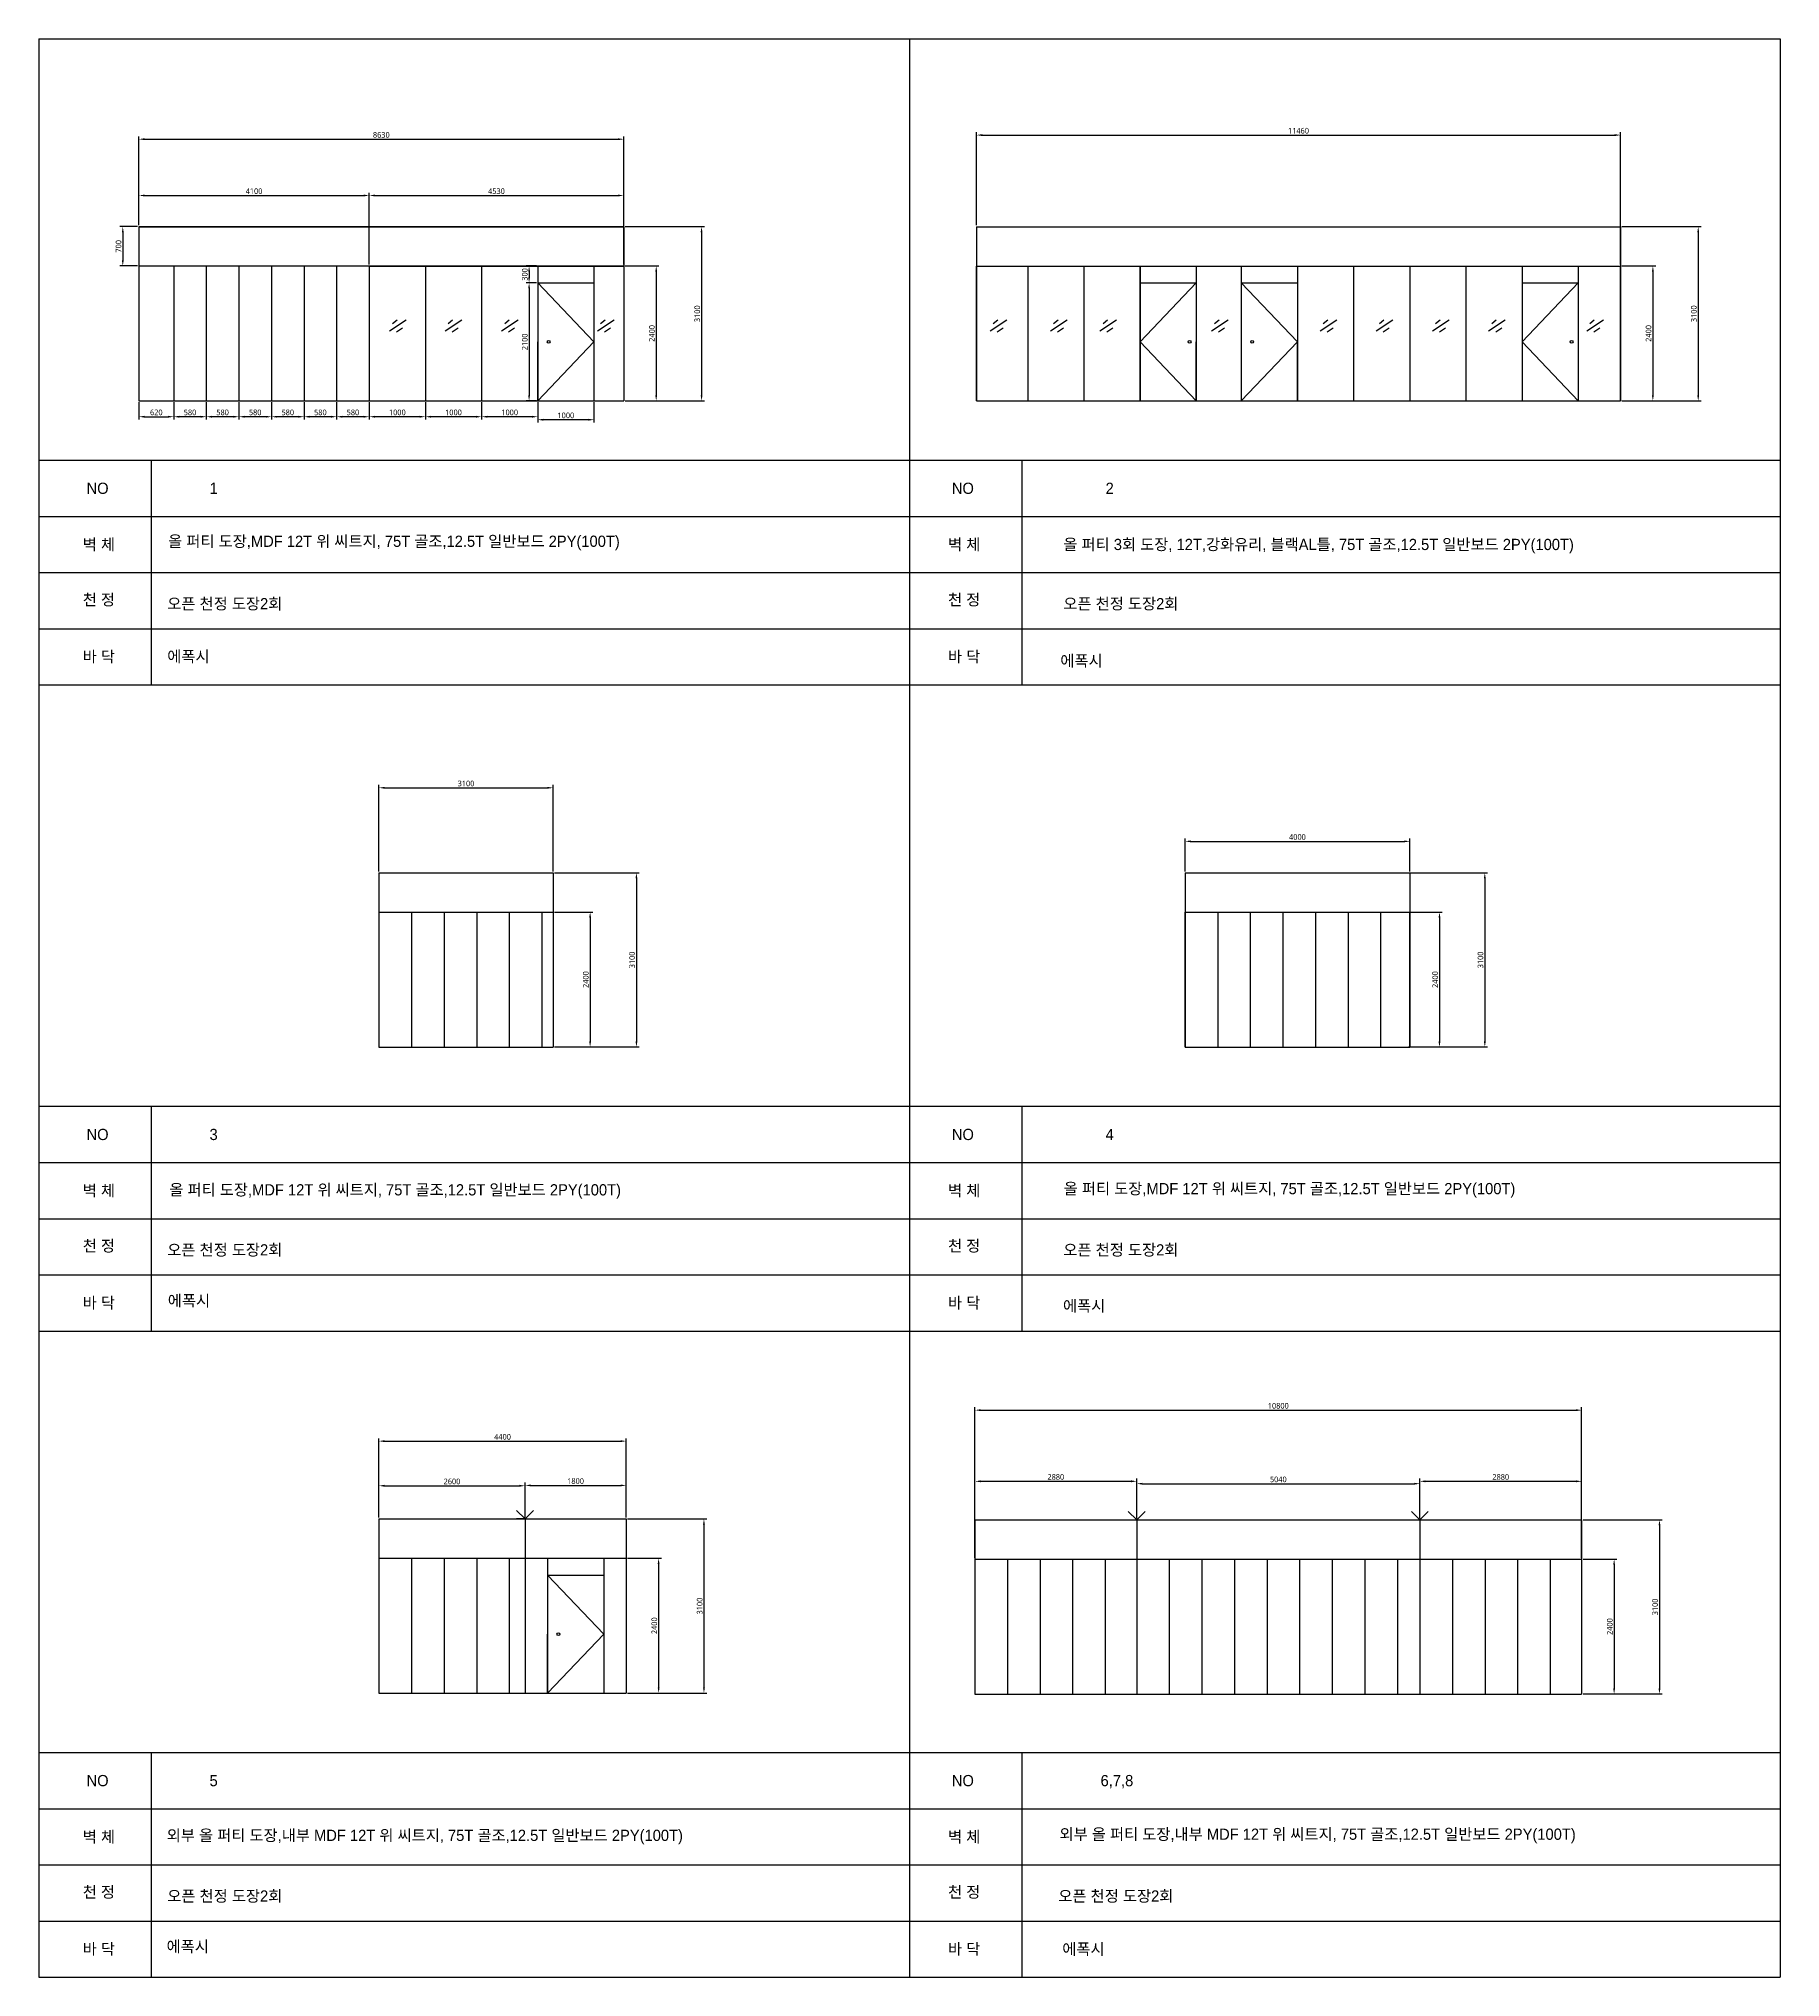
# Model space of a CAD drawing. Header units: millimetres. Extents: x -130754 to 540453, y -575484 to 640875.
# Drawn here: x 399393 to 430393, y -340020 to -305520 of the extents above; entities that cross this region are included whole.
import ezdxf

# ---------------------------------------------------------------- set-up
doc = ezdxf.new("R2010")
doc.units = ezdxf.units.MM
doc.header["$LTSCALE"] = 200
doc.layers.add('B$0$CON', color=2, linetype='Continuous')
doc.layers.add('e-wire', color=4, linetype='Continuous')
doc.styles.add('굵은굴림체', font='')
doc.styles.add('맑은고딕', font='malgun.ttf')
doc.styles.get('굵은굴림체').set_extended_font_data('TaeGulim')
doc.dimstyles.new('ISO-25', dxfattribs={"dimscale": 40, "dimtxt": 2.5, "dimasz": 2.5, "dimexe": 1.25, "dimexo": 0.625, "dimtad": 1, "dimdec": 0, "dimtxsty": '맑은고딕', "dimcen": 2.5, "dimclrd": 6, "dimclre": 3, "dimadec": 0, "dimazin": 0, "dimtfac": 1, "dimtdec": 0, "dimtmove": 0, "dimatfit": 3, "dimfxl": 1, "dimarcsym": 0})

msp = doc.modelspace()

# ---------------------------------------------------------------- texts
at = {"layer": 'e-wire', "char_height": 200, "attachment_point": 1, "style": '굵은굴림체'}
for s, width, insert in [('{\\fGulim|b0|i0|c129|p50;NO}', 1257.364, (400244, -313420.6)), ('{\\fGulim|b0|i0|c129|p50;1}', 1257.364, (402433.3, -313420.6)), ('{\\fGulim|b0|i0|c129|p50;NO}', 1257.364, (415646.8, -313420.6)), ('{\\fGulim|b0|i0|c129|p50;2}', 1257.364, (418384, -313420.6)), ('{\\fGulim|b0|i0|c129|p50;벽 체}', 1257.364, (400175.8, -314419.7)), ('{\\fGulim|b0|i0|c129|p50; 올 퍼티 도장,MDF 12T 위 씨트지, 75T 골조,12.5T 일반보드 2PY(100T)}', 13034.204, (401623.5, -314363.1)), ('{\\fGulim|b0|i0|c129|p50;벽 체}', 1257.364, (415578.6, -314419.7)), ('{\\fGulim|b0|i0|c129|p50;올 퍼티 3회 도장, 12T,강화유리, 블랙AL틀, 75T 골조,12.5T 일반보드 2PY(100T)}', 13034.204, (417631.6, -314419.7)), ('{\\fGulim|b0|i0|c129|p50;천 정}', 1257.364, (400175.8, -315402.9)), ('{\\fGulim|b0|i0|c129|p50;오픈 천정 도장2회}', 13034.204, (401680.9, -315474.5)), ('{\\fGulim|b0|i0|c129|p50;천 정}', 1257.364, (415578.6, -315402.9)), ('{\\fGulim|b0|i0|c129|p50;오픈 천정 도장2회}', 13034.204, (417631.6, -315474.5)), ('{\\fGulim|b0|i0|c129|p50;바 닥}', 1257.364, (400175.8, -316416.7)), ('{\\fGulim|b0|i0|c129|p50;에폭시}', 13034.204, (401680.9, -316412.1)), ('{\\fGulim|b0|i0|c129|p50;바 닥}', 1257.364, (415578.6, -316416.7)), ('{\\fGulim|b0|i0|c129|p50;에폭시}', 13034.204, (417577.9, -316492)), ('{\\fGulim|b0|i0|c129|p50;NO}', 1257.364, (400244, -324920.6)), ('{\\fGulim|b0|i0|c129|p50;3}', 1257.364, (402433.3, -324920.6)), ('{\\fGulim|b0|i0|c129|p50;NO}', 1257.364, (415646.8, -324920.6)), ('{\\fGulim|b0|i0|c129|p50;4}', 1257.364, (418384, -324920.6)), ('{\\fGulim|b0|i0|c129|p50;벽 체}', 1257.364, (400175.8, -325919.7)), ('{\\fGulim|b0|i0|c129|p50; 올 퍼티 도장,MDF 12T 위 씨트지, 75T 골조,12.5T 일반보드 2PY(100T)}', 13034.204, (401644.9, -325905.7)), ('{\\fGulim|b0|i0|c129|p50;벽 체}', 1257.364, (415578.6, -325919.7)), ('{\\fGulim|b0|i0|c129|p50; 올 퍼티 도장,MDF 12T 위 씨트지, 75T 골조,12.5T 일반보드 2PY(100T)}', 13034.204, (417565.1, -325884.4)), ('{\\fGulim|b0|i0|c129|p50;천 정}', 1257.364, (400175.8, -326902.9)), ('{\\fGulim|b0|i0|c129|p50;오픈 천정 도장2회}', 13034.204, (401680.9, -326974.5)), ('{\\fGulim|b0|i0|c129|p50;천 정}', 1257.364, (415578.6, -326902.9)), ('{\\fGulim|b0|i0|c129|p50;오픈 천정 도장2회}', 13034.204, (417631.6, -326974.5)), ('{\\fGulim|b0|i0|c129|p50;바 닥}', 1257.364, (400175.8, -327916.7)), ('{\\fGulim|b0|i0|c129|p50;에폭시}', 13034.204, (401690.4, -327879)), ('{\\fGulim|b0|i0|c129|p50;바 닥}', 1257.364, (415578.6, -327916.7)), ('{\\fGulim|b0|i0|c129|p50;에폭시}', 13034.204, (417625, -327972.1)), ('{\\fGulim|b0|i0|c129|p50;NO}', 1257.364, (400244, -336420.6)), ('{\\fGulim|b0|i0|c129|p50;5}', 1257.364, (402433.3, -336420.6)), ('{\\fGulim|b0|i0|c129|p50;NO}', 1257.364, (415646.8, -336420.6)), ('{\\fGulim|b0|i0|c129|p50;6,7,8}', 1257.364, (418294.5, -336420.6)), ('{\\fGulim|b0|i0|c129|p50;벽 체}', 1257.364, (400175.8, -337419.7)), ('{\\fGulim|b0|i0|c129|p50;외부 올 퍼티 도장,내부 MDF 12T 위 씨트지, 75T 골조,12.5T 일반보드 2PY(100T)}', 13034.204, (401671.1, -337394.7)), ('{\\fGulim|b0|i0|c129|p50;벽 체}', 1257.364, (415578.6, -337419.7)), ('{\\fGulim|b0|i0|c129|p50;외부 올 퍼티 도장,내부 MDF 12T 위 씨트지, 75T 골조,12.5T 일반보드 2PY(100T)}', 13034.204, (417563.6, -337374.4)), ('{\\fGulim|b0|i0|c129|p50;천 정}', 1257.364, (400175.8, -338402.9)), ('{\\fGulim|b0|i0|c129|p50;천 정}', 1257.364, (415578.6, -338402.9)), ('{\\fGulim|b0|i0|c129|p50;오픈 천정 도장2회}', 13034.204, (401680.9, -338474.5)), ('{\\fGulim|b0|i0|c129|p50;오픈 천정 도장2회}', 13034.204, (417542.2, -338474.5)), ('{\\fGulim|b0|i0|c129|p50;바 닥}', 1257.364, (400175.8, -339416.7)), ('{\\fGulim|b0|i0|c129|p50;에폭시}', 13034.204, (401668.8, -339373.4)), ('{\\fGulim|b0|i0|c129|p50;바 닥}', 1257.364, (415578.6, -339416.7)), ('{\\fGulim|b0|i0|c129|p50;에폭시}', 13034.204, (417612.9, -339418.2))]:
    msp.add_mtext_dynamic_manual_height_columns(s, width=width, gutter_width=1000, heights=[0], dxfattribs=dict(at, insert=insert))

# ---------------------------------------------------------------- blocks, each defined once
blk = doc.blocks.new('*D534')
at = {"layer": 'DefPoints', "color": 0, "transparency": 16777216}
for p in [(408049, -331273), (405449, -331864), (408049, -331864)]:
    blk.add_point(p, dxfattribs=at)
at = {"layer": 'e-wire', "color": 3, "lineweight": -2, "transparency": 16777216}
for p, q in [((405449, -331839), (405449, -331223)), ((408049, -331839), (408049, -331223))]:
    blk.add_line(p, q, dxfattribs=at)
at = {"layer": 'e-wire', "color": 6, "lineweight": -2, "transparency": 16777216}
blk.add_line((405549, -331273), (407949, -331273), dxfattribs=at)
at = {"layer": 'e-wire', "color": 6, "transparency": 16777216}
for points in [[(405549, -331256), (405549, -331290), (405449, -331273)], [(407949, -331256), (407949, -331290), (408049, -331273)]]:
    blk.add_solid(points, dxfattribs=at)
at = {"layer": 'e-wire', "color": 0, "transparency": 16777216, "insert": (406749, -331196), "char_height": 100, "attachment_point": 5, "style": '맑은고딕'}
blk.add_mtext('2600', dxfattribs=at)
blk = doc.blocks.new('*D532')
at = {"layer": 'DefPoints', "color": 0, "transparency": 16777216}
for p in [(409849, -331267), (408049, -331864), (409849, -331864)]:
    blk.add_point(p, dxfattribs=at)
at = {"layer": 'e-wire', "color": 3, "lineweight": -2, "transparency": 16777216}
for p, q in [((408049, -331839), (408049, -331217)), ((409849, -331839), (409849, -331217))]:
    blk.add_line(p, q, dxfattribs=at)
at = {"layer": 'e-wire', "color": 6, "lineweight": -2, "transparency": 16777216}
blk.add_line((408149, -331267), (409749, -331267), dxfattribs=at)
at = {"layer": 'e-wire', "color": 6, "transparency": 16777216}
for points in [[(408149, -331250), (408149, -331283), (408049, -331267)], [(409749, -331250), (409749, -331283), (409849, -331267)]]:
    blk.add_solid(points, dxfattribs=at)
at = {"layer": 'e-wire', "color": 0, "transparency": 16777216, "insert": (408949, -331190), "char_height": 100, "attachment_point": 5, "style": '맑은고딕'}
blk.add_mtext('1800', dxfattribs=at)
blk = doc.blocks.new('*D533')
at = {"layer": 'DefPoints', "color": 0, "transparency": 16777216}
for p in [(409849, -330479), (405449, -331864), (409849, -331864)]:
    blk.add_point(p, dxfattribs=at)
at = {"layer": 'e-wire', "color": 3, "lineweight": -2, "transparency": 16777216}
for p, q in [((405449, -331839), (405449, -330429)), ((409849, -331839), (409849, -330429))]:
    blk.add_line(p, q, dxfattribs=at)
at = {"layer": 'e-wire', "color": 6, "lineweight": -2, "transparency": 16777216}
blk.add_line((405549, -330479), (409749, -330479), dxfattribs=at)
at = {"layer": 'e-wire', "color": 6, "transparency": 16777216}
for points in [[(405549, -330462), (405549, -330496), (405449, -330479)], [(409749, -330462), (409749, -330496), (409849, -330479)]]:
    blk.add_solid(points, dxfattribs=at)
at = {"layer": 'e-wire', "color": 0, "transparency": 16777216, "insert": (407649, -330402), "char_height": 100, "attachment_point": 5, "style": '맑은고딕'}
blk.add_mtext('4400', dxfattribs=at)
blk = doc.blocks.new('*D525')
at = {"layer": 'DefPoints', "color": 0, "transparency": 16777216}
for p in [(409849, -331864), (409849, -334964), (411234, -334964)]:
    blk.add_point(p, dxfattribs=at)
at = {"layer": 'e-wire', "color": 3, "lineweight": -2, "transparency": 16777216}
for p, q in [((409874, -331864), (411284, -331864)), ((409874, -334964), (411284, -334964))]:
    blk.add_line(p, q, dxfattribs=at)
at = {"layer": 'e-wire', "color": 6, "lineweight": -2, "transparency": 16777216}
blk.add_line((411234, -331964), (411234, -334864), dxfattribs=at)
at = {"layer": 'e-wire', "color": 6, "transparency": 16777216}
for points in [[(411218, -331964), (411251, -331964), (411234, -331864)], [(411218, -334864), (411251, -334864), (411234, -334964)]]:
    blk.add_solid(points, dxfattribs=at)
at = {"layer": 'e-wire', "color": 0, "transparency": 16777216, "insert": (411158, -333414), "char_height": 100, "attachment_point": 5, "rotation": 90, "style": '맑은고딕'}
blk.add_mtext('3100', dxfattribs=at)
blk = doc.blocks.new('*D526')
at = {"layer": 'DefPoints', "color": 0, "transparency": 16777216}
for p in [(409849, -332564), (409849, -334964), (410427, -334964)]:
    blk.add_point(p, dxfattribs=at)
at = {"layer": 'e-wire', "color": 3, "lineweight": -2, "transparency": 16777216}
for p, q in [((409874, -332564), (410477, -332564)), ((409874, -334964), (410477, -334964))]:
    blk.add_line(p, q, dxfattribs=at)
at = {"layer": 'e-wire', "color": 6, "lineweight": -2, "transparency": 16777216}
blk.add_line((410427, -332664), (410427, -334864), dxfattribs=at)
at = {"layer": 'e-wire', "color": 6, "transparency": 16777216}
for points in [[(410411, -332664), (410444, -332664), (410427, -332564)], [(410411, -334864), (410444, -334864), (410427, -334964)]]:
    blk.add_solid(points, dxfattribs=at)
at = {"layer": 'e-wire', "color": 0, "transparency": 16777216, "insert": (410351, -333764), "char_height": 100, "attachment_point": 5, "rotation": 90, "style": '맑은고딕'}
blk.add_mtext('2400', dxfattribs=at)
blk = doc.blocks.new('*D548')
at = {"layer": 'DefPoints', "color": 0, "transparency": 16777216}
for p in [(418938, -331194), (416058, -331879), (418938, -331879)]:
    blk.add_point(p, dxfattribs=at)
at = {"layer": 'e-wire', "color": 3, "lineweight": -2, "transparency": 16777216}
for p, q in [((416058, -331854), (416058, -331144)), ((418938, -331854), (418938, -331144))]:
    blk.add_line(p, q, dxfattribs=at)
at = {"layer": 'e-wire', "color": 6, "lineweight": -2, "transparency": 16777216}
blk.add_line((416158, -331194), (418838, -331194), dxfattribs=at)
at = {"layer": 'e-wire', "color": 6, "transparency": 16777216}
for points in [[(416158, -331177), (416158, -331211), (416058, -331194)], [(418838, -331177), (418838, -331211), (418938, -331194)]]:
    blk.add_solid(points, dxfattribs=at)
at = {"layer": 'e-wire', "color": 0, "transparency": 16777216, "insert": (417498, -331117), "char_height": 100, "attachment_point": 5, "style": '맑은고딕'}
blk.add_mtext('2880', dxfattribs=at)
blk = doc.blocks.new('*D549')
at = {"layer": 'DefPoints', "color": 0, "transparency": 16777216}
for p in [(423978, -331236), (418938, -331879), (423978, -331879)]:
    blk.add_point(p, dxfattribs=at)
at = {"layer": 'e-wire', "color": 3, "lineweight": -2, "transparency": 16777216}
for p, q in [((418938, -331854), (418938, -331186)), ((423978, -331854), (423978, -331186))]:
    blk.add_line(p, q, dxfattribs=at)
at = {"layer": 'e-wire', "color": 6, "lineweight": -2, "transparency": 16777216}
blk.add_line((419038, -331236), (423878, -331236), dxfattribs=at)
at = {"layer": 'e-wire', "color": 6, "transparency": 16777216}
for points in [[(419038, -331220), (419038, -331253), (418938, -331236)], [(423878, -331220), (423878, -331253), (423978, -331236)]]:
    blk.add_solid(points, dxfattribs=at)
at = {"layer": 'e-wire', "color": 0, "transparency": 16777216, "insert": (421458, -331160), "char_height": 100, "attachment_point": 5, "style": '맑은고딕'}
blk.add_mtext('5040', dxfattribs=at)
blk = doc.blocks.new('*D550')
at = {"layer": 'DefPoints', "color": 0, "transparency": 16777216}
for p in [(426858, -331194), (423978, -331879), (426858, -331879)]:
    blk.add_point(p, dxfattribs=at)
at = {"layer": 'e-wire', "color": 3, "lineweight": -2, "transparency": 16777216}
for p, q in [((423978, -331854), (423978, -331144)), ((426858, -331854), (426858, -331144))]:
    blk.add_line(p, q, dxfattribs=at)
at = {"layer": 'e-wire', "color": 6, "lineweight": -2, "transparency": 16777216}
blk.add_line((424078, -331194), (426758, -331194), dxfattribs=at)
at = {"layer": 'e-wire', "color": 6, "transparency": 16777216}
for points in [[(424078, -331177), (424078, -331211), (423978, -331194)], [(426758, -331177), (426758, -331211), (426858, -331194)]]:
    blk.add_solid(points, dxfattribs=at)
at = {"layer": 'e-wire', "color": 0, "transparency": 16777216, "insert": (425418, -331117), "char_height": 100, "attachment_point": 5, "style": '맑은고딕'}
blk.add_mtext('2880', dxfattribs=at)
blk = doc.blocks.new('*D551')
at = {"layer": 'DefPoints', "color": 0, "transparency": 16777216}
for p in [(426858, -331879), (426858, -334979), (428243, -334979)]:
    blk.add_point(p, dxfattribs=at)
at = {"layer": 'e-wire', "color": 3, "lineweight": -2, "transparency": 16777216}
for p, q in [((426883, -331879), (428293, -331879)), ((426883, -334979), (428293, -334979))]:
    blk.add_line(p, q, dxfattribs=at)
at = {"layer": 'e-wire', "color": 6, "lineweight": -2, "transparency": 16777216}
blk.add_line((428243, -331979), (428243, -334879), dxfattribs=at)
at = {"layer": 'e-wire', "color": 6, "transparency": 16777216}
for points in [[(428226, -331979), (428260, -331979), (428243, -331879)], [(428226, -334879), (428260, -334879), (428243, -334979)]]:
    blk.add_solid(points, dxfattribs=at)
at = {"layer": 'e-wire', "color": 0, "transparency": 16777216, "insert": (428166, -333429), "char_height": 100, "attachment_point": 5, "rotation": 90, "style": '맑은고딕'}
blk.add_mtext('3100', dxfattribs=at)
blk = doc.blocks.new('*D552')
at = {"layer": 'DefPoints', "color": 0, "transparency": 16777216}
for p in [(426858, -332579), (426858, -334979), (427436, -334979)]:
    blk.add_point(p, dxfattribs=at)
at = {"layer": 'e-wire', "color": 3, "lineweight": -2, "transparency": 16777216}
for p, q in [((426883, -332579), (427486, -332579)), ((426883, -334979), (427486, -334979))]:
    blk.add_line(p, q, dxfattribs=at)
at = {"layer": 'e-wire', "color": 6, "lineweight": -2, "transparency": 16777216}
blk.add_line((427436, -332679), (427436, -334879), dxfattribs=at)
at = {"layer": 'e-wire', "color": 6, "transparency": 16777216}
for points in [[(427419, -332679), (427452, -332679), (427436, -332579)], [(427419, -334879), (427452, -334879), (427436, -334979)]]:
    blk.add_solid(points, dxfattribs=at)
at = {"layer": 'e-wire', "color": 0, "transparency": 16777216, "insert": (427359, -333779), "char_height": 100, "attachment_point": 5, "rotation": 90, "style": '맑은고딕'}
blk.add_mtext('2400', dxfattribs=at)
blk = doc.blocks.new('*D576')
at = {"layer": 'DefPoints', "color": 0, "transparency": 16777216}
for p in [(426858, -329927), (416058, -332579), (426858, -332579)]:
    blk.add_point(p, dxfattribs=at)
at = {"layer": 'e-wire', "color": 3, "lineweight": -2, "transparency": 16777216}
for p, q in [((416058, -332554), (416058, -329877)), ((426858, -332554), (426858, -329877))]:
    blk.add_line(p, q, dxfattribs=at)
at = {"layer": 'e-wire', "color": 6, "lineweight": -2, "transparency": 16777216}
blk.add_line((416158, -329927), (426758, -329927), dxfattribs=at)
at = {"layer": 'e-wire', "color": 6, "transparency": 16777216}
for points in [[(416158, -329911), (416158, -329944), (416058, -329927)], [(426758, -329911), (426758, -329944), (426858, -329927)]]:
    blk.add_solid(points, dxfattribs=at)
at = {"layer": 'e-wire', "color": 0, "transparency": 16777216, "insert": (421458, -329850), "char_height": 100, "attachment_point": 5, "style": '맑은고딕'}
blk.add_mtext('10800', dxfattribs=at)
blk = doc.blocks.new('*D522')
at = {"layer": 'DefPoints', "color": 0, "transparency": 16777216}
for p in [(423749, -320364), (423749, -323464), (425134, -323464)]:
    blk.add_point(p, dxfattribs=at)
at = {"layer": 'e-wire', "color": 3, "lineweight": -2, "transparency": 16777216}
for p, q in [((423774, -320364), (425184, -320364)), ((423774, -323464), (425184, -323464))]:
    blk.add_line(p, q, dxfattribs=at)
at = {"layer": 'e-wire', "color": 6, "lineweight": -2, "transparency": 16777216}
blk.add_line((425134, -320464), (425134, -323364), dxfattribs=at)
at = {"layer": 'e-wire', "color": 6, "transparency": 16777216}
for points in [[(425118, -320464), (425151, -320464), (425134, -320364)], [(425118, -323364), (425151, -323364), (425134, -323464)]]:
    blk.add_solid(points, dxfattribs=at)
at = {"layer": 'e-wire', "color": 0, "transparency": 16777216, "insert": (425057, -321914), "char_height": 100, "attachment_point": 5, "rotation": 90, "style": '맑은고딕'}
blk.add_mtext('3100', dxfattribs=at)
blk = doc.blocks.new('*D523')
at = {"layer": 'DefPoints', "color": 0, "transparency": 16777216}
for p in [(423749, -321064), (423749, -323464), (424327, -323464)]:
    blk.add_point(p, dxfattribs=at)
at = {"layer": 'e-wire', "color": 3, "lineweight": -2, "transparency": 16777216}
for p, q in [((423774, -321064), (424377, -321064)), ((423774, -323464), (424377, -323464))]:
    blk.add_line(p, q, dxfattribs=at)
at = {"layer": 'e-wire', "color": 6, "lineweight": -2, "transparency": 16777216}
blk.add_line((424327, -321164), (424327, -323364), dxfattribs=at)
at = {"layer": 'e-wire', "color": 6, "transparency": 16777216}
for points in [[(424310, -321164), (424344, -321164), (424327, -321064)], [(424310, -323364), (424344, -323364), (424327, -323464)]]:
    blk.add_solid(points, dxfattribs=at)
at = {"layer": 'e-wire', "color": 0, "transparency": 16777216, "insert": (424250, -322264), "char_height": 100, "attachment_point": 5, "rotation": 90, "style": '맑은고딕'}
blk.add_mtext('2400', dxfattribs=at)
blk = doc.blocks.new('*D543')
at = {"layer": 'DefPoints', "color": 0, "transparency": 16777216}
for p in [(408549, -321064), (408549, -323464), (409208, -323464)]:
    blk.add_point(p, dxfattribs=at)
at = {"layer": 'e-wire', "color": 3, "lineweight": -2, "transparency": 16777216}
for p, q in [((408574, -321064), (409258, -321064)), ((408574, -323464), (409258, -323464))]:
    blk.add_line(p, q, dxfattribs=at)
at = {"layer": 'e-wire', "color": 6, "lineweight": -2, "transparency": 16777216}
blk.add_line((409208, -321164), (409208, -323364), dxfattribs=at)
at = {"layer": 'e-wire', "color": 6, "transparency": 16777216}
for points in [[(409191, -321164), (409225, -321164), (409208, -321064)], [(409191, -323364), (409225, -323364), (409208, -323464)]]:
    blk.add_solid(points, dxfattribs=at)
at = {"layer": 'e-wire', "color": 0, "transparency": 16777216, "insert": (409131, -322264), "char_height": 100, "attachment_point": 5, "rotation": 90, "style": '맑은고딕'}
blk.add_mtext('2400', dxfattribs=at)
blk = doc.blocks.new('*D544')
at = {"layer": 'DefPoints', "color": 0, "transparency": 16777216}
for p in [(408549, -320364), (408549, -323464), (410032, -323464)]:
    blk.add_point(p, dxfattribs=at)
at = {"layer": 'e-wire', "color": 3, "lineweight": -2, "transparency": 16777216}
for p, q in [((408574, -320364), (410082, -320364)), ((408574, -323464), (410082, -323464))]:
    blk.add_line(p, q, dxfattribs=at)
at = {"layer": 'e-wire', "color": 6, "lineweight": -2, "transparency": 16777216}
blk.add_line((410032, -320464), (410032, -323364), dxfattribs=at)
at = {"layer": 'e-wire', "color": 6, "transparency": 16777216}
for points in [[(410016, -320464), (410049, -320464), (410032, -320364)], [(410016, -323364), (410049, -323364), (410032, -323464)]]:
    blk.add_solid(points, dxfattribs=at)
at = {"layer": 'e-wire', "color": 0, "transparency": 16777216, "insert": (409955, -321914), "char_height": 100, "attachment_point": 5, "rotation": 90, "style": '맑은고딕'}
blk.add_mtext('3100', dxfattribs=at)
blk = doc.blocks.new('*D545')
at = {"layer": 'DefPoints', "color": 0, "transparency": 16777216}
for p in [(408549, -318851), (405449, -320364), (408549, -320364)]:
    blk.add_point(p, dxfattribs=at)
at = {"layer": 'e-wire', "color": 3, "lineweight": -2, "transparency": 16777216}
for p, q in [((405449, -320339), (405449, -318801)), ((408549, -320339), (408549, -318801))]:
    blk.add_line(p, q, dxfattribs=at)
at = {"layer": 'e-wire', "color": 6, "lineweight": -2, "transparency": 16777216}
blk.add_line((405549, -318851), (408449, -318851), dxfattribs=at)
at = {"layer": 'e-wire', "color": 6, "transparency": 16777216}
for points in [[(405549, -318834), (405549, -318867), (405449, -318851)], [(408449, -318834), (408449, -318867), (408549, -318851)]]:
    blk.add_solid(points, dxfattribs=at)
at = {"layer": 'e-wire', "color": 0, "transparency": 16777216, "insert": (406999, -318774), "char_height": 100, "attachment_point": 5, "style": '맑은고딕'}
blk.add_mtext('3100', dxfattribs=at)
blk = doc.blocks.new('*D595')
at = {"layer": 'DefPoints', "color": 0, "transparency": 16777216}
for p in [(423799, -319804), (419799, -320364), (423799, -320364)]:
    blk.add_point(p, dxfattribs=at)
at = {"layer": 'e-wire', "color": 3, "lineweight": -2, "transparency": 16777216}
for p, q in [((419799, -320339), (419799, -319754)), ((423799, -320339), (423799, -319754))]:
    blk.add_line(p, q, dxfattribs=at)
at = {"layer": 'e-wire', "color": 6, "lineweight": -2, "transparency": 16777216}
blk.add_line((419899, -319804), (423699, -319804), dxfattribs=at)
at = {"layer": 'e-wire', "color": 6, "transparency": 16777216}
for points in [[(419899, -319787), (419899, -319821), (419799, -319804)], [(423699, -319787), (423699, -319821), (423799, -319804)]]:
    blk.add_solid(points, dxfattribs=at)
at = {"layer": 'e-wire', "color": 0, "transparency": 16777216, "insert": (421799, -319727), "char_height": 100, "attachment_point": 5, "style": '맑은고딕'}
blk.add_mtext('4000', dxfattribs=at)
blk = doc.blocks.new('*D528')
at = {"layer": 'DefPoints', "color": 0, "transparency": 16777216}
for p in [(409806, -308864), (409806, -311964), (411192, -311964)]:
    blk.add_point(p, dxfattribs=at)
at = {"layer": 'e-wire', "color": 3, "lineweight": -2, "transparency": 16777216}
for p, q in [((409831, -308864), (411242, -308864)), ((409831, -311964), (411242, -311964))]:
    blk.add_line(p, q, dxfattribs=at)
at = {"layer": 'e-wire', "color": 6, "lineweight": -2, "transparency": 16777216}
blk.add_line((411192, -308964), (411192, -311864), dxfattribs=at)
at = {"layer": 'e-wire', "color": 6, "transparency": 16777216}
for points in [[(411175, -308964), (411208, -308964), (411192, -308864)], [(411175, -311864), (411208, -311864), (411192, -311964)]]:
    blk.add_solid(points, dxfattribs=at)
at = {"layer": 'e-wire', "color": 0, "transparency": 16777216, "insert": (411115, -310414), "char_height": 100, "attachment_point": 5, "rotation": 90, "style": '맑은고딕'}
blk.add_mtext('3100', dxfattribs=at)
blk = doc.blocks.new('*D529')
at = {"layer": 'DefPoints', "color": 0, "transparency": 16777216}
for p in [(409806, -309564), (409806, -311964), (410384, -311964)]:
    blk.add_point(p, dxfattribs=at)
at = {"layer": 'e-wire', "color": 3, "lineweight": -2, "transparency": 16777216}
for p, q in [((409831, -309564), (410434, -309564)), ((409831, -311964), (410434, -311964))]:
    blk.add_line(p, q, dxfattribs=at)
at = {"layer": 'e-wire', "color": 6, "lineweight": -2, "transparency": 16777216}
blk.add_line((410384, -309664), (410384, -311864), dxfattribs=at)
at = {"layer": 'e-wire', "color": 6, "transparency": 16777216}
for points in [[(410368, -309664), (410401, -309664), (410384, -309564)], [(410368, -311864), (410401, -311864), (410384, -311964)]]:
    blk.add_solid(points, dxfattribs=at)
at = {"layer": 'e-wire', "color": 0, "transparency": 16777216, "insert": (410308, -310764), "char_height": 100, "attachment_point": 5, "rotation": 90, "style": '맑은고딕'}
blk.add_mtext('2400', dxfattribs=at)
blk = doc.blocks.new('*D527')
at = {"layer": 'DefPoints', "color": 0, "transparency": 16777216}
for p in [(427548, -307234), (416088, -308864), (427548, -309564)]:
    blk.add_point(p, dxfattribs=at)
at = {"layer": 'e-wire', "color": 3, "lineweight": -2, "transparency": 16777216}
for p, q in [((416088, -308839), (416088, -307184)), ((427548, -309539), (427548, -307184))]:
    blk.add_line(p, q, dxfattribs=at)
at = {"layer": 'e-wire', "color": 6, "lineweight": -2, "transparency": 16777216}
blk.add_line((416188, -307234), (427448, -307234), dxfattribs=at)
at = {"layer": 'e-wire', "color": 6, "transparency": 16777216}
for points in [[(416188, -307217), (416188, -307251), (416088, -307234)], [(427448, -307217), (427448, -307251), (427548, -307234)]]:
    blk.add_solid(points, dxfattribs=at)
at = {"layer": 'e-wire', "color": 0, "transparency": 16777216, "insert": (421818, -307157), "char_height": 100, "attachment_point": 5, "style": '맑은고딕'}
blk.add_mtext('11460', dxfattribs=at)
blk = doc.blocks.new('*D530')
at = {"layer": 'DefPoints', "color": 0, "transparency": 16777216}
for p in [(409806, -307307), (401176, -308864), (409806, -308864)]:
    blk.add_point(p, dxfattribs=at)
at = {"layer": 'e-wire', "color": 3, "lineweight": -2, "transparency": 16777216}
for p, q in [((401176, -308839), (401176, -307257)), ((409806, -308839), (409806, -307257))]:
    blk.add_line(p, q, dxfattribs=at)
at = {"layer": 'e-wire', "color": 6, "lineweight": -2, "transparency": 16777216}
blk.add_line((401276, -307307), (409706, -307307), dxfattribs=at)
at = {"layer": 'e-wire', "color": 6, "transparency": 16777216}
for points in [[(401276, -307291), (401276, -307324), (401176, -307307)], [(409706, -307291), (409706, -307324), (409806, -307307)]]:
    blk.add_solid(points, dxfattribs=at)
at = {"layer": 'e-wire', "color": 0, "transparency": 16777216, "insert": (405491, -307231), "char_height": 100, "attachment_point": 5, "style": '맑은고딕'}
blk.add_mtext('8630', dxfattribs=at)
blk = doc.blocks.new('*D531')
at = {"layer": 'DefPoints', "color": 0, "transparency": 16777216}
for p in [(409806, -308309), (405276, -309564), (409806, -309564)]:
    blk.add_point(p, dxfattribs=at)
at = {"layer": 'e-wire', "color": 3, "lineweight": -2, "transparency": 16777216}
for p, q in [((405276, -309539), (405276, -308259)), ((409806, -309539), (409806, -308259))]:
    blk.add_line(p, q, dxfattribs=at)
at = {"layer": 'e-wire', "color": 6, "lineweight": -2, "transparency": 16777216}
blk.add_line((405376, -308309), (409706, -308309), dxfattribs=at)
at = {"layer": 'e-wire', "color": 6, "transparency": 16777216}
for points in [[(405376, -308293), (405376, -308326), (405276, -308309)], [(409706, -308293), (409706, -308326), (409806, -308309)]]:
    blk.add_solid(points, dxfattribs=at)
at = {"layer": 'e-wire', "color": 0, "transparency": 16777216, "insert": (407541, -308233), "char_height": 100, "attachment_point": 5, "style": '맑은고딕'}
blk.add_mtext('4530', dxfattribs=at)
blk = doc.blocks.new('*D541')
at = {"layer": 'DefPoints', "color": 0, "transparency": 16777216}
for p in [(427548, -308864), (427548, -311964), (428933, -311964)]:
    blk.add_point(p, dxfattribs=at)
at = {"layer": 'e-wire', "color": 3, "lineweight": -2, "transparency": 16777216}
for p, q in [((427573, -308864), (428983, -308864)), ((427573, -311964), (428983, -311964))]:
    blk.add_line(p, q, dxfattribs=at)
at = {"layer": 'e-wire', "color": 6, "lineweight": -2, "transparency": 16777216}
blk.add_line((428933, -308964), (428933, -311864), dxfattribs=at)
at = {"layer": 'e-wire', "color": 6, "transparency": 16777216}
for points in [[(428916, -308964), (428950, -308964), (428933, -308864)], [(428916, -311864), (428950, -311864), (428933, -311964)]]:
    blk.add_solid(points, dxfattribs=at)
at = {"layer": 'e-wire', "color": 0, "transparency": 16777216, "insert": (428856, -310414), "char_height": 100, "attachment_point": 5, "rotation": 90, "style": '맑은고딕'}
blk.add_mtext('3100', dxfattribs=at)
blk = doc.blocks.new('*D542')
at = {"layer": 'DefPoints', "color": 0, "transparency": 16777216}
for p in [(427548, -309564), (427548, -311964), (428126, -311964)]:
    blk.add_point(p, dxfattribs=at)
at = {"layer": 'e-wire', "color": 3, "lineweight": -2, "transparency": 16777216}
for p, q in [((427573, -309564), (428176, -309564)), ((427573, -311964), (428176, -311964))]:
    blk.add_line(p, q, dxfattribs=at)
at = {"layer": 'e-wire', "color": 6, "lineweight": -2, "transparency": 16777216}
blk.add_line((428126, -309664), (428126, -311864), dxfattribs=at)
at = {"layer": 'e-wire', "color": 6, "transparency": 16777216}
for points in [[(428109, -309664), (428142, -309664), (428126, -309564)], [(428109, -311864), (428142, -311864), (428126, -311964)]]:
    blk.add_solid(points, dxfattribs=at)
at = {"layer": 'e-wire', "color": 0, "transparency": 16777216, "insert": (428049, -310764), "char_height": 100, "attachment_point": 5, "rotation": 90, "style": '맑은고딕'}
blk.add_mtext('2400', dxfattribs=at)
blk = doc.blocks.new('*D577')
at = {"layer": 'DefPoints', "color": 0, "transparency": 16777216}
for p in [(405276, -308309), (401176, -308864), (405276, -308864)]:
    blk.add_point(p, dxfattribs=at)
at = {"layer": 'e-wire', "color": 3, "lineweight": -2, "transparency": 16777216}
for p, q in [((401176, -308839), (401176, -308259)), ((405276, -308839), (405276, -308259))]:
    blk.add_line(p, q, dxfattribs=at)
at = {"layer": 'e-wire', "color": 6, "lineweight": -2, "transparency": 16777216}
blk.add_line((401276, -308309), (405176, -308309), dxfattribs=at)
at = {"layer": 'e-wire', "color": 6, "transparency": 16777216}
for points in [[(401276, -308293), (401276, -308326), (401176, -308309)], [(405176, -308293), (405176, -308326), (405276, -308309)]]:
    blk.add_solid(points, dxfattribs=at)
at = {"layer": 'e-wire', "color": 0, "transparency": 16777216, "insert": (403226, -308233), "char_height": 100, "attachment_point": 5, "style": '맑은고딕'}
blk.add_mtext('4100', dxfattribs=at)
blk = doc.blocks.new('*D581')
at = {"layer": 'DefPoints', "color": 0, "transparency": 16777216}
for p in [(408276, -311964), (409276, -311964), (408276, -312300)]:
    blk.add_point(p, dxfattribs=at)
at = {"layer": 'e-wire', "color": 3, "lineweight": -2, "transparency": 16777216}
for p, q in [((408276, -311989), (408276, -312350)), ((409276, -311989), (409276, -312350))]:
    blk.add_line(p, q, dxfattribs=at)
at = {"layer": 'e-wire', "color": 6, "lineweight": -2, "transparency": 16777216}
blk.add_line((409176, -312300), (408376, -312300), dxfattribs=at)
at = {"layer": 'e-wire', "color": 6, "transparency": 16777216}
for points in [[(408376, -312283), (408376, -312317), (408276, -312300)], [(409176, -312283), (409176, -312317), (409276, -312300)]]:
    blk.add_solid(points, dxfattribs=at)
at = {"layer": 'e-wire', "color": 0, "transparency": 16777216, "insert": (408776, -312223), "char_height": 100, "attachment_point": 5, "style": '맑은고딕'}
blk.add_mtext('1000', dxfattribs=at)
blk = doc.blocks.new('*D582')
at = {"layer": 'DefPoints', "color": 0, "transparency": 16777216}
for p in [(408276, -309864), (408122, -311964), (408276, -311964)]:
    blk.add_point(p, dxfattribs=at)
at = {"layer": 'e-wire', "color": 3, "lineweight": -2, "transparency": 16777216}
for p, q in [((408251, -309864), (408072, -309864)), ((408251, -311964), (408072, -311964))]:
    blk.add_line(p, q, dxfattribs=at)
at = {"layer": 'e-wire', "color": 6, "lineweight": -2, "transparency": 16777216}
blk.add_line((408122, -309964), (408122, -311864), dxfattribs=at)
at = {"layer": 'e-wire', "color": 6, "transparency": 16777216}
for points in [[(408105, -309964), (408138, -309964), (408122, -309864)], [(408105, -311864), (408138, -311864), (408122, -311964)]]:
    blk.add_solid(points, dxfattribs=at)
at = {"layer": 'e-wire', "color": 0, "transparency": 16777216, "insert": (408045, -310914), "char_height": 100, "attachment_point": 5, "rotation": 90, "style": '맑은고딕'}
blk.add_mtext('2100', dxfattribs=at)
blk = doc.blocks.new('*D583')
at = {"layer": 'DefPoints', "color": 0, "transparency": 16777216}
for p in [(408276, -309564), (408122, -309864), (408276, -309864)]:
    blk.add_point(p, dxfattribs=at)
at = {"layer": 'e-wire', "color": 3, "lineweight": -2, "transparency": 16777216}
for p, q in [((408251, -309564), (408072, -309564)), ((408251, -309864), (408072, -309864))]:
    blk.add_line(p, q, dxfattribs=at)
at = {"layer": 'e-wire', "color": 6, "lineweight": -2, "transparency": 16777216}
blk.add_line((408122, -309664), (408122, -309764), dxfattribs=at)
at = {"layer": 'e-wire', "color": 6, "transparency": 16777216}
for points in [[(408105, -309664), (408138, -309664), (408122, -309564)], [(408105, -309764), (408138, -309764), (408122, -309864)]]:
    blk.add_solid(points, dxfattribs=at)
at = {"layer": 'e-wire', "color": 0, "transparency": 16777216, "insert": (408045, -309714), "char_height": 100, "attachment_point": 5, "rotation": 90, "style": '맑은고딕'}
blk.add_mtext('300', dxfattribs=at)
blk = doc.blocks.new('*D584')
at = {"layer": 'DefPoints', "color": 0, "transparency": 16777216}
for p in [(401176, -308864), (400889, -309564), (401176, -309564)]:
    blk.add_point(p, dxfattribs=at)
at = {"layer": 'e-wire', "color": 3, "lineweight": -2, "transparency": 16777216}
for p, q in [((401151, -308864), (400839, -308864)), ((401151, -309564), (400839, -309564))]:
    blk.add_line(p, q, dxfattribs=at)
at = {"layer": 'e-wire', "color": 6, "lineweight": -2, "transparency": 16777216}
blk.add_line((400889, -308964), (400889, -309464), dxfattribs=at)
at = {"layer": 'e-wire', "color": 6, "transparency": 16777216}
for points in [[(400873, -308964), (400906, -308964), (400889, -308864)], [(400873, -309464), (400906, -309464), (400889, -309564)]]:
    blk.add_solid(points, dxfattribs=at)
at = {"layer": 'e-wire', "color": 0, "transparency": 16777216, "insert": (400813, -309214), "char_height": 100, "attachment_point": 5, "rotation": 90, "style": '맑은고딕'}
blk.add_mtext('700', dxfattribs=at)
blk = doc.blocks.new('*D585')
at = {"layer": 'DefPoints', "color": 0, "transparency": 16777216}
for p in [(401176, -311964), (401796, -311964), (401796, -312247)]:
    blk.add_point(p, dxfattribs=at)
at = {"layer": 'e-wire', "color": 3, "lineweight": -2, "transparency": 16777216}
for p, q in [((401176, -311989), (401176, -312297)), ((401796, -311989), (401796, -312297))]:
    blk.add_line(p, q, dxfattribs=at)
at = {"layer": 'e-wire', "color": 6, "lineweight": -2, "transparency": 16777216}
blk.add_line((401276, -312247), (401696, -312247), dxfattribs=at)
at = {"layer": 'e-wire', "color": 6, "transparency": 16777216}
for points in [[(401276, -312230), (401276, -312263), (401176, -312247)], [(401696, -312230), (401696, -312263), (401796, -312247)]]:
    blk.add_solid(points, dxfattribs=at)
at = {"layer": 'e-wire', "color": 0, "transparency": 16777216, "insert": (401486, -312170), "char_height": 100, "attachment_point": 5, "style": '맑은고딕'}
blk.add_mtext('620', dxfattribs=at)
blk = doc.blocks.new('*D586')
at = {"layer": 'DefPoints', "color": 0, "transparency": 16777216}
for p in [(401796, -311964), (402376, -311964), (401796, -312247)]:
    blk.add_point(p, dxfattribs=at)
at = {"layer": 'e-wire', "color": 3, "lineweight": -2, "transparency": 16777216}
for p, q in [((401796, -311989), (401796, -312297)), ((402376, -311989), (402376, -312297))]:
    blk.add_line(p, q, dxfattribs=at)
at = {"layer": 'e-wire', "color": 6, "lineweight": -2, "transparency": 16777216}
blk.add_line((402276, -312247), (401896, -312247), dxfattribs=at)
at = {"layer": 'e-wire', "color": 6, "transparency": 16777216}
for points in [[(401896, -312230), (401896, -312263), (401796, -312247)], [(402276, -312230), (402276, -312263), (402376, -312247)]]:
    blk.add_solid(points, dxfattribs=at)
at = {"layer": 'e-wire', "color": 0, "transparency": 16777216, "insert": (402086, -312170), "char_height": 100, "attachment_point": 5, "style": '맑은고딕'}
blk.add_mtext('580', dxfattribs=at)
blk = doc.blocks.new('*D587')
at = {"layer": 'DefPoints', "color": 0, "transparency": 16777216}
for p in [(402376, -311964), (402956, -311964), (402376, -312247)]:
    blk.add_point(p, dxfattribs=at)
at = {"layer": 'e-wire', "color": 3, "lineweight": -2, "transparency": 16777216}
for p, q in [((402376, -311989), (402376, -312297)), ((402956, -311989), (402956, -312297))]:
    blk.add_line(p, q, dxfattribs=at)
at = {"layer": 'e-wire', "color": 6, "lineweight": -2, "transparency": 16777216}
blk.add_line((402856, -312247), (402476, -312247), dxfattribs=at)
at = {"layer": 'e-wire', "color": 6, "transparency": 16777216}
for points in [[(402476, -312230), (402476, -312263), (402376, -312247)], [(402856, -312230), (402856, -312263), (402956, -312247)]]:
    blk.add_solid(points, dxfattribs=at)
at = {"layer": 'e-wire', "color": 0, "transparency": 16777216, "insert": (402666, -312170), "char_height": 100, "attachment_point": 5, "style": '맑은고딕'}
blk.add_mtext('580', dxfattribs=at)
blk = doc.blocks.new('*D588')
at = {"layer": 'DefPoints', "color": 0, "transparency": 16777216}
for p in [(402956, -311964), (403536, -311964), (402956, -312247)]:
    blk.add_point(p, dxfattribs=at)
at = {"layer": 'e-wire', "color": 3, "lineweight": -2, "transparency": 16777216}
for p, q in [((402956, -311989), (402956, -312297)), ((403536, -311989), (403536, -312297))]:
    blk.add_line(p, q, dxfattribs=at)
at = {"layer": 'e-wire', "color": 6, "lineweight": -2, "transparency": 16777216}
blk.add_line((403436, -312247), (403056, -312247), dxfattribs=at)
at = {"layer": 'e-wire', "color": 6, "transparency": 16777216}
for points in [[(403056, -312230), (403056, -312263), (402956, -312247)], [(403436, -312230), (403436, -312263), (403536, -312247)]]:
    blk.add_solid(points, dxfattribs=at)
at = {"layer": 'e-wire', "color": 0, "transparency": 16777216, "insert": (403246, -312170), "char_height": 100, "attachment_point": 5, "style": '맑은고딕'}
blk.add_mtext('580', dxfattribs=at)
blk = doc.blocks.new('*D589')
at = {"layer": 'DefPoints', "color": 0, "transparency": 16777216}
for p in [(403536, -311964), (404116, -311964), (403536, -312247)]:
    blk.add_point(p, dxfattribs=at)
at = {"layer": 'e-wire', "color": 3, "lineweight": -2, "transparency": 16777216}
for p, q in [((403536, -311989), (403536, -312297)), ((404116, -311989), (404116, -312297))]:
    blk.add_line(p, q, dxfattribs=at)
at = {"layer": 'e-wire', "color": 6, "lineweight": -2, "transparency": 16777216}
blk.add_line((404016, -312247), (403636, -312247), dxfattribs=at)
at = {"layer": 'e-wire', "color": 6, "transparency": 16777216}
for points in [[(403636, -312230), (403636, -312263), (403536, -312247)], [(404016, -312230), (404016, -312263), (404116, -312247)]]:
    blk.add_solid(points, dxfattribs=at)
at = {"layer": 'e-wire', "color": 0, "transparency": 16777216, "insert": (403826, -312170), "char_height": 100, "attachment_point": 5, "style": '맑은고딕'}
blk.add_mtext('580', dxfattribs=at)
blk = doc.blocks.new('*D590')
at = {"layer": 'DefPoints', "color": 0, "transparency": 16777216}
for p in [(404116, -311964), (404696, -311964), (404116, -312247)]:
    blk.add_point(p, dxfattribs=at)
at = {"layer": 'e-wire', "color": 3, "lineweight": -2, "transparency": 16777216}
for p, q in [((404116, -311989), (404116, -312297)), ((404696, -311989), (404696, -312297))]:
    blk.add_line(p, q, dxfattribs=at)
at = {"layer": 'e-wire', "color": 6, "lineweight": -2, "transparency": 16777216}
blk.add_line((404596, -312247), (404216, -312247), dxfattribs=at)
at = {"layer": 'e-wire', "color": 6, "transparency": 16777216}
for points in [[(404216, -312230), (404216, -312263), (404116, -312247)], [(404596, -312230), (404596, -312263), (404696, -312247)]]:
    blk.add_solid(points, dxfattribs=at)
at = {"layer": 'e-wire', "color": 0, "transparency": 16777216, "insert": (404406, -312170), "char_height": 100, "attachment_point": 5, "style": '맑은고딕'}
blk.add_mtext('580', dxfattribs=at)
blk = doc.blocks.new('*D591')
at = {"layer": 'DefPoints', "color": 0, "transparency": 16777216}
for p in [(404696, -311964), (405276, -311964), (404696, -312247)]:
    blk.add_point(p, dxfattribs=at)
at = {"layer": 'e-wire', "color": 3, "lineweight": -2, "transparency": 16777216}
for p, q in [((404696, -311989), (404696, -312297)), ((405276, -311989), (405276, -312297))]:
    blk.add_line(p, q, dxfattribs=at)
at = {"layer": 'e-wire', "color": 6, "lineweight": -2, "transparency": 16777216}
blk.add_line((405176, -312247), (404796, -312247), dxfattribs=at)
at = {"layer": 'e-wire', "color": 6, "transparency": 16777216}
for points in [[(404796, -312230), (404796, -312263), (404696, -312247)], [(405176, -312230), (405176, -312263), (405276, -312247)]]:
    blk.add_solid(points, dxfattribs=at)
at = {"layer": 'e-wire', "color": 0, "transparency": 16777216, "insert": (404986, -312170), "char_height": 100, "attachment_point": 5, "style": '맑은고딕'}
blk.add_mtext('580', dxfattribs=at)
blk = doc.blocks.new('*D592')
at = {"layer": 'DefPoints', "color": 0, "transparency": 16777216}
for p in [(405276, -311964), (406276, -311964), (405276, -312247)]:
    blk.add_point(p, dxfattribs=at)
at = {"layer": 'e-wire', "color": 3, "lineweight": -2, "transparency": 16777216}
for p, q in [((405276, -311989), (405276, -312297)), ((406276, -311989), (406276, -312297))]:
    blk.add_line(p, q, dxfattribs=at)
at = {"layer": 'e-wire', "color": 6, "lineweight": -2, "transparency": 16777216}
blk.add_line((406176, -312247), (405376, -312247), dxfattribs=at)
at = {"layer": 'e-wire', "color": 6, "transparency": 16777216}
for points in [[(405376, -312230), (405376, -312263), (405276, -312247)], [(406176, -312230), (406176, -312263), (406276, -312247)]]:
    blk.add_solid(points, dxfattribs=at)
at = {"layer": 'e-wire', "color": 0, "transparency": 16777216, "insert": (405776, -312170), "char_height": 100, "attachment_point": 5, "style": '맑은고딕'}
blk.add_mtext('1000', dxfattribs=at)
blk = doc.blocks.new('*D593')
at = {"layer": 'DefPoints', "color": 0, "transparency": 16777216}
for p in [(406276, -311964), (407276, -311964), (406276, -312247)]:
    blk.add_point(p, dxfattribs=at)
at = {"layer": 'e-wire', "color": 3, "lineweight": -2, "transparency": 16777216}
for p, q in [((406276, -311989), (406276, -312297)), ((407276, -311989), (407276, -312297))]:
    blk.add_line(p, q, dxfattribs=at)
at = {"layer": 'e-wire', "color": 6, "lineweight": -2, "transparency": 16777216}
blk.add_line((407176, -312247), (406376, -312247), dxfattribs=at)
at = {"layer": 'e-wire', "color": 6, "transparency": 16777216}
for points in [[(406376, -312230), (406376, -312263), (406276, -312247)], [(407176, -312230), (407176, -312263), (407276, -312247)]]:
    blk.add_solid(points, dxfattribs=at)
at = {"layer": 'e-wire', "color": 0, "transparency": 16777216, "insert": (406776, -312170), "char_height": 100, "attachment_point": 5, "style": '맑은고딕'}
blk.add_mtext('1000', dxfattribs=at)
blk = doc.blocks.new('*D594')
at = {"layer": 'DefPoints', "color": 0, "transparency": 16777216}
for p in [(407276, -311964), (408276, -311964), (407276, -312247)]:
    blk.add_point(p, dxfattribs=at)
at = {"layer": 'e-wire', "color": 3, "lineweight": -2, "transparency": 16777216}
for p, q in [((407276, -311989), (407276, -312297)), ((408276, -311989), (408276, -312297))]:
    blk.add_line(p, q, dxfattribs=at)
at = {"layer": 'e-wire', "color": 6, "lineweight": -2, "transparency": 16777216}
blk.add_line((408176, -312247), (407376, -312247), dxfattribs=at)
at = {"layer": 'e-wire', "color": 6, "transparency": 16777216}
for points in [[(407376, -312230), (407376, -312263), (407276, -312247)], [(408176, -312230), (408176, -312263), (408276, -312247)]]:
    blk.add_solid(points, dxfattribs=at)
at = {"layer": 'e-wire', "color": 0, "transparency": 16777216, "insert": (407776, -312170), "char_height": 100, "attachment_point": 5, "style": '맑은고딕'}
blk.add_mtext('1000', dxfattribs=at)

# ---------------------------------------------------------------- dimensions: what is measured, and where the dimension line sits
at = {"layer": 'e-wire'}
for base, p1, p2, picture, middle in [((409806.1, -307307.4), (401176.1, -308864.3), (409806.1, -308864.3), '*D530', (405491.1, -307230.7)), ((427547.6, -307234.2), (416087.6, -308864.3), (427547.6, -309564.3), '*D527', (421817.6, -307157.2)), ((405276.1, -308309.5), (401176.1, -308864.3), (405276.1, -308864.3), '*D577', (403226.1, -308232.5)), ((409806.1, -308309.5), (405276.1, -309564.3), (409806.1, -309564.3), '*D531', (407541.1, -308232.8)), ((401796.1, -312246.7), (401176.1, -311964.3), (401796.1, -311964.3), '*D585', (401486.1, -312170)), ((401796.1, -312246.7), (402376.1, -311964.3), (401796.1, -311964.3), '*D586', (402086.1, -312170)), ((402376.1, -312246.7), (402956.1, -311964.3), (402376.1, -311964.3), '*D587', (402666.1, -312170)), ((402956.1, -312246.7), (403536.1, -311964.3), (402956.1, -311964.3), '*D588', (403246.1, -312170)), ((403536.1, -312246.7), (404116.1, -311964.3), (403536.1, -311964.3), '*D589', (403826.1, -312170)), ((404116.1, -312246.7), (404696.1, -311964.3), (404116.1, -311964.3), '*D590', (404406.1, -312170)), ((404696.1, -312246.7), (405276.1, -311964.3), (404696.1, -311964.3), '*D591', (404986.1, -312170)), ((405276.1, -312246.7), (406276.1, -311964.3), (405276.1, -311964.3), '*D592', (405776.1, -312169.8)), ((406276.1, -312246.7), (407276.1, -311964.3), (406276.1, -311964.3), '*D593', (406776.1, -312169.8)), ((407276.1, -312246.7), (408276.1, -311964.3), (407276.1, -311964.3), '*D594', (407776.1, -312169.8)), ((408276.1, -312299.9), (409276.1, -311964.3), (408276.1, -311964.3), '*D581', (408776.1, -312223)), ((408549.1, -318850.8), (405449.1, -320364.3), (408549.1, -320364.3), '*D545', (406999.1, -318773.9)), ((423798.9, -319804.1), (419798.9, -320364.3), (423798.9, -320364.3), '*D595', (421798.9, -319727.4)), ((426857.6, -329927.2), (416057.6, -332579.3), (426857.6, -332579.3), '*D576', (421457.6, -329850.3)), ((409849.1, -330478.8), (405449.1, -331864.3), (409849.1, -331864.3), '*D533', (407649.1, -330402.2)), ((408049.1, -331272.9), (405449.1, -331864.3), (408049.1, -331864.3), '*D534', (406749.1, -331196.2)), ((409849.1, -331266.6), (408049.1, -331864.3), (409849.1, -331864.3), '*D532', (408949.1, -331189.7)), ((418937.6, -331194), (416057.6, -331879.3), (418937.6, -331879.3), '*D548', (417497.6, -331117.4)), ((423977.6, -331236.3), (418937.6, -331879.3), (423977.6, -331879.3), '*D549', (421457.6, -331159.6)), ((426857.6, -331194), (423977.6, -331879.3), (426857.6, -331879.3), '*D550', (425417.6, -331117.4))]:
    dim = msp.add_linear_dim(base=base, p1=p1, p2=p2, dimstyle='ISO-25', dxfattribs=at)
    dim.commit()
    dim.dimension.update_dxf_attribs({"geometry": picture, "text_midpoint": middle})
for base, p1, p2, picture, middle in [((400889.5, -309564.3), (401176.1, -308864.3), (401176.1, -309564.3), '*D584', (400812.8, -309214.3)), ((411191.5, -311964.3), (409806.1, -308864.3), (409806.1, -311964.3), '*D528', (411114.6, -310414.3)), ((428933, -311964.3), (427547.6, -308864.3), (427547.6, -311964.3), '*D541', (428856.1, -310414.3)), ((408121.6, -309864.3), (408276.1, -309564.3), (408276.1, -309864.3), '*D583', (408044.9, -309714.3)), ((410384.3, -311964.3), (409806.1, -309564.3), (409806.1, -311964.3), '*D529', (410307.7, -310764.3)), ((428125.8, -311964.3), (427547.6, -309564.3), (427547.6, -311964.3), '*D542', (428049.2, -310764.3)), ((408121.6, -311964.3), (408276.1, -309864.3), (408276.1, -311964.3), '*D582', (408044.7, -310914.3)), ((410032.3, -323464.3), (408549.1, -320364.3), (408549.1, -323464.3), '*D544', (409955.4, -321914.3)), ((425134.3, -323464.3), (423748.9, -320364.3), (423748.9, -323464.3), '*D522', (425057.4, -321914.3)), ((409208.1, -323464.3), (408549.1, -321064.3), (408549.1, -323464.3), '*D543', (409131.4, -322264.3)), ((424327.2, -323464.3), (423748.9, -321064.3), (423748.9, -323464.3), '*D523', (424250.5, -322264.3)), ((411234.5, -334964.3), (409849.1, -331864.3), (409849.1, -334964.3), '*D525', (411157.5, -333414.3)), ((428243, -334979.3), (426857.6, -331879.3), (426857.6, -334979.3), '*D551', (428166, -333429.3)), ((410427.3, -334964.3), (409849.1, -332564.3), (409849.1, -334964.3), '*D526', (410350.6, -333764.3)), ((427435.8, -334979.3), (426857.6, -332579.3), (426857.6, -334979.3), '*D552', (427359.1, -333779.3))]:
    dim = msp.add_linear_dim(base=base, p1=p1, p2=p2, angle=90, dimstyle='ISO-25', dxfattribs=at)
    dim.commit()
    dim.dimension.update_dxf_attribs({"geometry": picture, "text_midpoint": middle})

# ---------------------------------------------------------------- hatches: boundary and pattern name
at = {"layer": 'B$0$CON'}
h = msp.add_hatch(dxfattribs=at)
h.set_pattern_fill('ANGLE', color=256, angle=-45)
h.set_pattern_definition([(315, (-73273.625, -128351.958), (4.93914087, 4.93914087), [5.08, -1.905]), (45, (-73273.625, -128351.958), (-4.93914087, 4.93914087), [5.08, -1.905])])
edge = h.paths.add_edge_path()
edge.add_line((411854.9, -309523.3), (409355.3, -312022.9))

# ---------------------------------------------------------------- linework, layer by layer
at = {"layer": 'e-wire'}
for p, q in [((399393.4, -305519.9), (399393.4, -317019.9)), ((399393.4, -305519.9), (430392.9, -305519.9)), ((414893.4, -305519.9), (414893.4, -317019.9)), ((430392.9, -305519.9), (430392.9, -317019.9)), ((401176.1, -308864.3), (409806.1, -308864.3)), ((409806.1, -308864.3), (401176.1, -308864.3)), ((401176.1, -308864.3), (401176.1, -311964.3)), ((409806.1, -308864.3), (409806.1, -311964.3)), ((416087.6, -308864.3), (427177.6, -308864.3)), ((416087.6, -308864.3), (416087.6, -311964.3)), ((416087.6, -308864.3), (419827.6, -308864.3)), ((416087.6, -308864.3), (427547.6, -308864.3)), ((427547.6, -308864.3), (427547.6, -311964.3)), ((409806.1, -309564.3), (401176.1, -309564.3)), ((401796.1, -309564.3), (401796.1, -311964.3)), ((402376.1, -309564.3), (402376.1, -311964.3)), ((402376.1, -309564.3), (402376.1, -311964.3)), ((402956.1, -309564.3), (402956.1, -311964.3)), ((402956.1, -309564.3), (402956.1, -311964.3)), ((403536.1, -309564.3), (403536.1, -311964.3)), ((403536.1, -309564.3), (403536.1, -311964.3)), ((404116.1, -309564.3), (404116.1, -311964.3)), ((404116.1, -309564.3), (404116.1, -311964.3)), ((404696.1, -309564.3), (404696.1, -311964.3)), ((404696.1, -309564.3), (404696.1, -311964.3)), ((405276.1, -309564.3), (409806.1, -309564.3)), ((405276.1, -309564.3), (405276.1, -311964.3)), ((406276.1, -309564.3), (406276.1, -311964.3)), ((407276.1, -309564.3), (407276.1, -311964.3)), ((408276.1, -309564.3), (408276.1, -311964.3)), ((409276.1, -309564.3), (409276.1, -311964.3)), ((416087.6, -311964.3), (416087.6, -309564.3)), ((416087.6, -309564.3), (427547.6, -309564.3)), ((416997.6, -309564.3), (416997.6, -311964.3)), ((416997.6, -309564.3), (416997.6, -311964.3)), ((416997.6, -309564.3), (416997.6, -311964.3)), ((417997.6, -309564.3), (417997.6, -311964.3)), ((417997.6, -309564.3), (417997.6, -311964.3)), ((417997.6, -309564.3), (417997.6, -311964.3)), ((417997.6, -309564.3), (417997.6, -311964.3)), ((417997.6, -309564.3), (417997.6, -311964.3)), ((417997.6, -309564.3), (417997.6, -311964.3)), ((417997.6, -309564.3), (417997.6, -311964.3)), ((417997.6, -309564.3), (417997.6, -311964.3)), ((418997.6, -309564.3), (418997.6, -311964.3)), ((418997.6, -309564.3), (418997.6, -311964.3)), ((418997.6, -311964.3), (418997.6, -309564.3)), ((418997.6, -309564.3), (418997.6, -311964.3)), ((418997.6, -309564.3), (418997.6, -311964.3)), ((418997.6, -309564.3), (418997.6, -311964.3)), ((418997.6, -309564.3), (418997.6, -311964.3)), ((419997.6, -309564.3), (419997.6, -311964.3)), ((419997.6, -309564.3), (419997.6, -311964.3)), ((420797.6, -309564.3), (420797.6, -311964.3)), ((420797.6, -309564.3), (420797.6, -311964.3)), ((421797.6, -309564.3), (421797.6, -311964.3)), ((421797.6, -309564.3), (421797.6, -311964.3)), ((421797.6, -309564.3), (421797.6, -311964.3)), ((421797.6, -309564.3), (421797.6, -311964.3)), ((421797.6, -309564.3), (421797.6, -311964.3)), ((421797.6, -309564.3), (421797.6, -311964.3)), ((422797.6, -309564.3), (422797.6, -311964.3)), ((422797.6, -309564.3), (422797.6, -311964.3)), ((422797.6, -309564.3), (422797.6, -311964.3)), ((422797.6, -309564.3), (422797.6, -311964.3)), ((422797.6, -309564.3), (422797.6, -311964.3)), ((422797.6, -309564.3), (422797.6, -311964.3)), ((422797.6, -309564.3), (422797.6, -311964.3)), ((422797.6, -309564.3), (422797.6, -311964.3)), ((422797.6, -309564.3), (422797.6, -311964.3)), ((422797.6, -309564.3), (422797.6, -311964.3)), ((422797.6, -309564.3), (422797.6, -311964.3)), ((423797.6, -309564.3), (423797.6, -311964.3)), ((423797.6, -309564.3), (423797.6, -311964.3)), ((423797.6, -309564.3), (423797.6, -311964.3)), ((423797.6, -309564.3), (423797.6, -311964.3)), ((423797.6, -309564.3), (423797.6, -311964.3)), ((423797.6, -309564.3), (423797.6, -311964.3)), ((423797.6, -309564.3), (423797.6, -311964.3)), ((423797.6, -309564.3), (423797.6, -311964.3)), ((423797.6, -309564.3), (423797.6, -311964.3)), ((423797.6, -309564.3), (423797.6, -311964.3)), ((423797.6, -309564.3), (423797.6, -311964.3)), ((424797.6, -309564.3), (424797.6, -311964.3)), ((424797.6, -309564.3), (424797.6, -311964.3)), ((424797.6, -309564.3), (424797.6, -311964.3)), ((424797.6, -309564.3), (424797.6, -311964.3)), ((424797.6, -309564.3), (424797.6, -311964.3)), ((424797.6, -309564.3), (424797.6, -311964.3)), ((424797.6, -309564.3), (424797.6, -311964.3)), ((424797.6, -309564.3), (424797.6, -311964.3)), ((424797.6, -309564.3), (424797.6, -311964.3)), ((424797.6, -309564.3), (424797.6, -311964.3)), ((424797.6, -309564.3), (424797.6, -311964.3)), ((425797.6, -309564.3), (425797.6, -311964.3)), ((425797.6, -309564.3), (425797.6, -311964.3)), ((425797.6, -309564.3), (425797.6, -311964.3)), ((425797.6, -309564.3), (425797.6, -311964.3)), ((425797.6, -309564.3), (425797.6, -311964.3)), ((425797.6, -309564.3), (425797.6, -311964.3)), ((425797.6, -309564.3), (425797.6, -311964.3)), ((425797.6, -309564.3), (425797.6, -311964.3)), ((425797.6, -309564.3), (425797.6, -311964.3)), ((425797.6, -309564.3), (425797.6, -311964.3)), ((425797.6, -309564.3), (425797.6, -311964.3)), ((425797.6, -309564.3), (425797.6, -311964.3)), ((425797.6, -309564.3), (425797.6, -311964.3)), ((426797.6, -309564.3), (426797.6, -311964.3)), ((426797.6, -309564.3), (426797.6, -311964.3)), ((427547.6, -311964.3), (427547.6, -309564.3)), ((408276.1, -309864.3), (409276.1, -309864.3)), ((408276.1, -309864.3), (409276.1, -310914.3)), ((418997.6, -309864.3), (419997.6, -309864.3)), ((418997.6, -310914.3), (419997.6, -309864.3)), ((420797.6, -309864.3), (421797.6, -309864.3)), ((420797.6, -309864.3), (421797.6, -310914.3)), ((425797.6, -309864.3), (426797.6, -309864.3)), ((425797.6, -310914.3), (426797.6, -309864.3)), ((405933.6, -310526.3), (405636.6, -310725.7)), ((405771.2, -310531), (405692.3, -310591.3)), ((405868.6, -310670.1), (405761.9, -310744.3)), ((406921.9, -310526.3), (406624.9, -310725.7)), ((406759.5, -310531), (406680.6, -310591.3)), ((406856.9, -310670.1), (406750.2, -310744.3)), ((407928.7, -310526.3), (407631.8, -310725.7)), ((407766.3, -310531), (407687.5, -310591.3)), ((407863.8, -310670.1), (407757.1, -310744.3)), ((409636.2, -310526.3), (409339.3, -310725.7)), ((409473.8, -310531), (409395, -310591.3)), ((409571.3, -310670.1), (409464.6, -310744.3)), ((416626.4, -310526.3), (416329.4, -310725.7)), ((416464, -310531), (416385.1, -310591.3)), ((416561.4, -310670.1), (416454.7, -310744.3)), ((417699.2, -310526.3), (417402.2, -310725.7)), ((417536.8, -310531), (417457.9, -310591.3)), ((417634.2, -310670.1), (417527.5, -310744.3)), ((418579.6, -310526.3), (418282.6, -310725.7)), ((418417.2, -310531), (418338.3, -310591.3)), ((418514.6, -310670.1), (418407.9, -310744.3)), ((420566.4, -310526.3), (420269.5, -310725.7)), ((420404, -310531), (420325.1, -310591.3)), ((420501.5, -310670.1), (420394.7, -310744.3)), ((422499.2, -310526.3), (422202.2, -310725.7)), ((422336.8, -310531), (422257.9, -310591.3)), ((422434.2, -310670.1), (422327.5, -310744.3)), ((423499.2, -310526.3), (423202.2, -310725.7)), ((423336.8, -310531), (423257.9, -310591.3)), ((423434.2, -310670.1), (423327.5, -310744.3)), ((424499.2, -310526.3), (424202.2, -310725.7)), ((424336.8, -310531), (424257.9, -310591.3)), ((424434.2, -310670.1), (424327.5, -310744.3)), ((425499.2, -310526.3), (425202.2, -310725.7)), ((425336.8, -310531), (425257.9, -310591.3)), ((425434.2, -310670.1), (425327.5, -310744.3)), ((427244.5, -310526.3), (426947.5, -310725.7)), ((427082.1, -310531), (427003.2, -310591.3)), ((427179.5, -310670.1), (427072.8, -310744.3)), ((408276.1, -311964.3), (408276.1, -310914.3)), ((409276.1, -310914.3), (408276.1, -311964.3)), ((418997.6, -310914.3), (419997.6, -311964.3)), ((419997.6, -311964.3), (419997.6, -310914.3)), ((421797.6, -310914.3), (420797.6, -311964.3)), ((421797.6, -311964.3), (421797.6, -310914.3)), ((425797.6, -310914.3), (426797.6, -311964.3)), ((401176.1, -311964.3), (409806.1, -311964.3)), ((416087.6, -311964.3), (427547.6, -311964.3)), ((416087.6, -311964.3), (419827.6, -311964.3)), ((416087.6, -311964.3), (425327.6, -311964.3)), ((399393.4, -313019.9), (430392.9, -313019.9)), ((401393.4, -313019.9), (401393.4, -317019.9)), ((416893.4, -313019.9), (416893.4, -317019.9)), ((399393.4, -314019.9), (430392.9, -314019.9)), ((399393.4, -315019.9), (430392.9, -315019.9)), ((399393.4, -316019.9), (430392.9, -316019.9)), ((399393.4, -316019.9), (430392.9, -316019.9)), ((399393.4, -317019.9), (430392.9, -317019.9)), ((399393.4, -317019.9), (399393.4, -328519.9)), ((399393.4, -317019.9), (430392.9, -317019.9)), ((414893.4, -317019.9), (414893.4, -328519.9)), ((430392.9, -317019.9), (430392.9, -328519.9)), ((405449.1, -320364.3), (405449.1, -323464.3)), ((405449.1, -320364.3), (408549.1, -320364.3)), ((408549.1, -320364.3), (408549.1, -323464.3)), ((419798.9, -320364.3), (419798.9, -323464.3)), ((419798.9, -320364.3), (423798.9, -320364.3)), ((419798.9, -320364.3), (419798.9, -323464.3)), ((419798.9, -320364.3), (419798.9, -323464.3)), ((423798.9, -320364.3), (423798.9, -323464.3)), ((405449.1, -321064.3), (408549.1, -321064.3)), ((406029.1, -321064.3), (406029.1, -323464.3)), ((406609.1, -321064.3), (406609.1, -323464.3)), ((406609.1, -321064.3), (406609.1, -323464.3)), ((407189.1, -321064.3), (407189.1, -323464.3)), ((407189.1, -321064.3), (407189.1, -323464.3)), ((407769.1, -321064.3), (407769.1, -323464.3)), ((407769.1, -321064.3), (407769.1, -323464.3)), ((408349.1, -321064.3), (408349.1, -323464.3)), ((419798.9, -323464.3), (419798.9, -321064.3)), ((419798.9, -321064.3), (423798.9, -321064.3)), ((420378.9, -321064.3), (420378.9, -323464.3)), ((420958.9, -321064.3), (420958.9, -323464.3)), ((420958.9, -321064.3), (420958.9, -323464.3)), ((421538.9, -321064.3), (421538.9, -323464.3)), ((421538.9, -321064.3), (421538.9, -323464.3)), ((421538.9, -321064.3), (421538.9, -323464.3)), ((422118.9, -321064.3), (422118.9, -323464.3)), ((422118.9, -321064.3), (422118.9, -323464.3)), ((422698.9, -321064.3), (422698.9, -323464.3)), ((422698.9, -321064.3), (422698.9, -323464.3)), ((422698.9, -321064.3), (422698.9, -323464.3)), ((422698.9, -321064.3), (422698.9, -323464.3)), ((423278.9, -321064.3), (423278.9, -323464.3)), ((423278.9, -321064.3), (423278.9, -323464.3)), ((423798.9, -323464.3), (423798.9, -321064.3)), ((405449.1, -323464.3), (408549.1, -323464.3)), ((419798.9, -323464.3), (423798.9, -323464.3)), ((399393.4, -324519.9), (430392.9, -324519.9)), ((401393.4, -324519.9), (401393.4, -328519.9)), ((416893.4, -324519.9), (416893.4, -328519.9)), ((399393.4, -325519.9), (430392.9, -325519.9)), ((399393.4, -326519.9), (430392.9, -326519.9)), ((399393.4, -327519.9), (430392.9, -327519.9)), ((399393.4, -327519.9), (430392.9, -327519.9)), ((399393.4, -328519.9), (430392.9, -328519.9)), ((399393.4, -328519.9), (399393.4, -340019.9)), ((414893.4, -328519.9), (414893.4, -340019.9)), ((430392.9, -328519.9), (430392.9, -340019.9)), ((405449.1, -331864.3), (405449.1, -334964.3)), ((405449.1, -331864.3), (409849.1, -331864.3)), ((405449.1, -331864.3), (405449.1, -334964.3)), ((405449.1, -331864.3), (405449.1, -334964.3)), ((407899.1, -331714.3), (408049.1, -331864.3)), ((408049.1, -331864.3), (407899.1, -331864.3)), ((408049.1, -331864.3), (408199.1, -331714.3)), ((408049.1, -331864.3), (408049.1, -334964.3)), ((409849.1, -331864.3), (409849.1, -334964.3)), ((416057.6, -331879.3), (416057.6, -334979.3)), ((416057.6, -331879.3), (416057.6, -334979.3)), ((416057.6, -331879.3), (416057.6, -334979.3)), ((416057.6, -331879.3), (426857.6, -331879.3)), ((418787.6, -331729.3), (418937.6, -331879.3)), ((418937.6, -331879.3), (419087.6, -331729.3)), ((418937.6, -331879.3), (418937.6, -334979.3)), ((418937.6, -331879.3), (418937.6, -334979.3)), ((418937.6, -331879.3), (418937.6, -334979.3)), ((423827.6, -331729.3), (423977.6, -331879.3)), ((423977.6, -331879.3), (424127.6, -331729.3)), ((423977.6, -331879.3), (423977.6, -334979.3)), ((423977.6, -331879.3), (423977.6, -334979.3)), ((423977.6, -331879.3), (423977.6, -334979.3)), ((426857.6, -331879.3), (426857.6, -334979.3)), ((426857.6, -331879.3), (426857.6, -334979.3)), ((426857.6, -331879.3), (426857.6, -334979.3)), ((405449.1, -332564.3), (409849.1, -332564.3)), ((406029.1, -332564.3), (406029.1, -334964.3)), ((406609.1, -332564.3), (406609.1, -334964.3)), ((406609.1, -332564.3), (406609.1, -334964.3)), ((406609.1, -332564.3), (406609.1, -334964.3)), ((407189.1, -332564.3), (407189.1, -334964.3)), ((407189.1, -332564.3), (407189.1, -334964.3)), ((407189.1, -332564.3), (407189.1, -334964.3)), ((407769.1, -332564.3), (407769.1, -334964.3)), ((407769.1, -332564.3), (407769.1, -334964.3)), ((408049.1, -332564.3), (408449.1, -332564.3)), ((408449.1, -332564.3), (408449.1, -334964.3)), ((408449.1, -332564.3), (408449.1, -334964.3)), ((409449.1, -332564.3), (409449.1, -334964.3)), ((416057.6, -332579.3), (426857.6, -332579.3)), ((416057.6, -332579.3), (416057.6, -334979.3)), ((416637.6, -332579.3), (416637.6, -334979.3)), ((416637.6, -332579.3), (416637.6, -334979.3)), ((416637.6, -332579.3), (416637.6, -334979.3)), ((417217.6, -332579.3), (417217.6, -334979.3)), ((417217.6, -332579.3), (417217.6, -334979.3)), ((417217.6, -332579.3), (417217.6, -334979.3)), ((417797.6, -332579.3), (417797.6, -334979.3)), ((417797.6, -332579.3), (417797.6, -334979.3)), ((417797.6, -332579.3), (417797.6, -334979.3)), ((418377.6, -332579.3), (418377.6, -334979.3)), ((418377.6, -332579.3), (418377.6, -334979.3)), ((418377.6, -332579.3), (418377.6, -334979.3)), ((418937.6, -332579.3), (418937.6, -334979.3)), ((418937.6, -332579.3), (418937.6, -334979.3)), ((418937.6, -332579.3), (418937.6, -334979.3)), ((418937.6, -332579.3), (418937.6, -334979.3)), ((418937.6, -332579.3), (418937.6, -334979.3)), ((418937.6, -332579.3), (418937.6, -334979.3)), ((419517.6, -332579.3), (419517.6, -334979.3)), ((419517.6, -332579.3), (419517.6, -334979.3)), ((419517.6, -332579.3), (419517.6, -334979.3)), ((420097.6, -332579.3), (420097.6, -334979.3)), ((420097.6, -332579.3), (420097.6, -334979.3)), ((420097.6, -332579.3), (420097.6, -334979.3)), ((420677.6, -332579.3), (420677.6, -334979.3)), ((420677.6, -332579.3), (420677.6, -334979.3)), ((420677.6, -332579.3), (420677.6, -334979.3)), ((420677.6, -332579.3), (420677.6, -334979.3)), ((420677.6, -332579.3), (420677.6, -334979.3)), ((420677.6, -332579.3), (420677.6, -334979.3)), ((421257.6, -332579.3), (421257.6, -334979.3)), ((421257.6, -332579.3), (421257.6, -334979.3)), ((421257.6, -332579.3), (421257.6, -334979.3)), ((421837.6, -332579.3), (421837.6, -334979.3)), ((421837.6, -332579.3), (421837.6, -334979.3)), ((421837.6, -332579.3), (421837.6, -334979.3)), ((422417.6, -332579.3), (422417.6, -334979.3)), ((422417.6, -332579.3), (422417.6, -334979.3)), ((422417.6, -332579.3), (422417.6, -334979.3)), ((422417.6, -332579.3), (422417.6, -334979.3)), ((422417.6, -332579.3), (422417.6, -334979.3)), ((422417.6, -332579.3), (422417.6, -334979.3)), ((422997.6, -332579.3), (422997.6, -334979.3)), ((422997.6, -332579.3), (422997.6, -334979.3)), ((422997.6, -332579.3), (422997.6, -334979.3)), ((423577.6, -332579.3), (423577.6, -334979.3)), ((423577.6, -332579.3), (423577.6, -334979.3)), ((423577.6, -332579.3), (423577.6, -334979.3)), ((423977.6, -332579.3), (423977.6, -334979.3)), ((423977.6, -332579.3), (423977.6, -334979.3)), ((423977.6, -332579.3), (423977.6, -334979.3)), ((423977.6, -332579.3), (423977.6, -334979.3)), ((423977.6, -332579.3), (423977.6, -334979.3)), ((423977.6, -332579.3), (423977.6, -334979.3)), ((423977.6, -332579.3), (423977.6, -334979.3)), ((423977.6, -332579.3), (423977.6, -334979.3)), ((423977.6, -332579.3), (423977.6, -334979.3)), ((423977.6, -332579.3), (423977.6, -334979.3)), ((423977.6, -332579.3), (423977.6, -334979.3)), ((423977.6, -332579.3), (423977.6, -334979.3)), ((424557.6, -332579.3), (424557.6, -334979.3)), ((424557.6, -332579.3), (424557.6, -334979.3)), ((424557.6, -332579.3), (424557.6, -334979.3)), ((425137.6, -332579.3), (425137.6, -334979.3)), ((425137.6, -332579.3), (425137.6, -334979.3)), ((425137.6, -332579.3), (425137.6, -334979.3)), ((425717.6, -332579.3), (425717.6, -334979.3)), ((425717.6, -332579.3), (425717.6, -334979.3)), ((425717.6, -332579.3), (425717.6, -334979.3)), ((425717.6, -332579.3), (425717.6, -334979.3)), ((425717.6, -332579.3), (425717.6, -334979.3)), ((425717.6, -332579.3), (425717.6, -334979.3)), ((426297.6, -332579.3), (426297.6, -334979.3)), ((426297.6, -332579.3), (426297.6, -334979.3)), ((426297.6, -332579.3), (426297.6, -334979.3)), ((408449.1, -332864.3), (409449.1, -332864.3)), ((408449.1, -332864.3), (409449.1, -333914.3)), ((408449.1, -334964.3), (408449.1, -333914.3)), ((409449.1, -333914.3), (408449.1, -334964.3)), ((405449.1, -334964.3), (409849.1, -334964.3)), ((416057.6, -334979.3), (426857.6, -334979.3)), ((399393.4, -336019.9), (430392.9, -336019.9)), ((401393.4, -336019.9), (401393.4, -340019.9)), ((416893.4, -336019.9), (416893.4, -340019.9)), ((399393.4, -337019.9), (430392.9, -337019.9)), ((399393.4, -338019.9), (430392.9, -338019.9)), ((399393.4, -339019.9), (430392.9, -339019.9)), ((399393.4, -339019.9), (430392.9, -339019.9)), ((399393.4, -340019.9), (430392.9, -340019.9))]:
    msp.add_line(p, q, dxfattribs=at)
for centre in [(408470, -310914.3), (419879.4, -310914.3), (420991.5, -310914.3), (426679.4, -310914.3), (408643, -333914.3)]:
    msp.add_circle(centre, 25.1, dxfattribs=at)

msp.set_redraw_order([(e.dxf.handle, doc.entitydb.next_handle()) for e in msp.query("TEXT MTEXT ATTDEF DIMENSION ARC_DIMENSION")])  # texts and dimensions are drawn at this point

doc.saveas('drawing.dxf')
